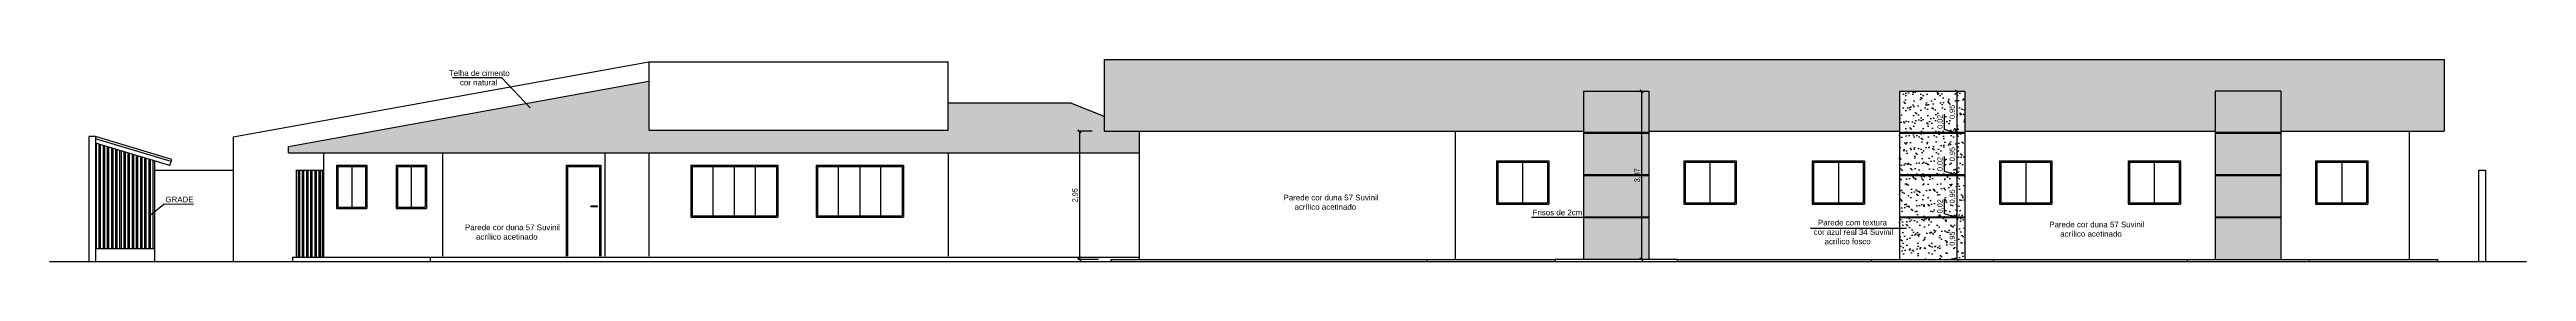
# Model space of a CAD drawing. Header units: millimetres. Extents: x 562 to 1062, y -27 to 300.
# Drawn here: x 1005.4 to 1062.2, y 214.5 to 219.2 of the extents above; entities that cross this region are included whole.
import ezdxf

# ---------------------------------------------------------------- set-up
doc = ezdxf.new("R2010")
doc.units = ezdxf.units.MM
doc.header["$LTSCALE"] = 0.04
doc.linetypes.add('ACAD_ISO03W100', pattern=[30, 12, -18])
for name, color, linetype in [('01', 1, 'Continuous'), ('02', 2, 'Continuous'), ('03', 3, 'Continuous'), ('05', 5, 'Continuous'), ('2', 2, 'Continuous'), ('BAN', 11, 'Continuous'), ('CALCADA', 4, 'Continuous'), ('TRACEJADO', 7, 'ACAD_ISO03W100')]:
    doc.layers.add(name, color=color, linetype=linetype)
doc.styles.get("Standard").update_dxf_attribs({"font": 'arial.ttf'})
doc.dimstyles.new('ISO-25', dxfattribs={"dimscale": 0.03, "dimtxt": 4, "dimasz": 2.5, "dimexe": 1.25, "dimexo": 0.625, "dimtad": 1, "dimtxsty": 'Standard', "dimblk": 'OBLIQUE', "dimcen": 2.5, "dimadec": 3, "dimazin": 0, "dimtfac": 1, "dimtmove": 0, "dimatfit": 3, "dimldrblk": 'OBLIQUE', "dimfxl": 1, "dimarcsym": 0})
pattern_1 = [(125.2176, (0.276, -12.918013), (2.10000034906, -2.99999974996), [0.0624261, -6.1801698]), (160.71, (0.24, -12.867013), (5.10000155527, -1.7999959482), [0.0635688, -6.2933172]), (199.29, (0.18, -12.846013), (-5.10000155527, -1.7999959482), [0.0635688, -6.2933172]), (234.7824, (0.12, -12.867013), (-2.10000034906, -2.99999974996), [0.0624261, -6.1801698]), (270, (0.084, -12.918), (0.3, -0.3), [0.03, -0.27]), (90, (0.276, -12.948), (-0.3, 0.3), [0.03, -0.27]), (0, (0.276, -12.924), (0.3, 0.3), [0.024, -0.276]), (0, (0.276, -12.948), (0.3, 0.3), [0.024, -0.276]), (125.5377, (0.3, -12.909013), (-0.9000004721, 1.1999994744), [0.077421, -2.5032768]), (162.2553, (0.255, -12.846013), (-6.59999886937, 2.10000322881), [0.0787464, -7.7958963]), (197.7447, (0.18, -12.822013), (6.59999886937, 2.10000322881), [0.0787464, -7.7958963]), (234.4623, (0.105, -12.846013), (0.9000004721, 1.1999994744), [0.077421, -2.5032768]), (270, (0.06, -12.909), (0.3, -0.3), [0.015, -0.285]), (90, (0.3, -12.924), (-0.3, 0.3), [0.015, -0.285]), (0, (0, -12.924), (0.3, 0.3), [0.06, -0.24]), (0, (0, -12.948), (0.3, 0.3), [0.084, -0.216]), (84.8056, (0.06, -12.912013), (-0.2999985674, -3.000000201), [0.2650887, -3.0485196]), (95.1944, (0.3, -12.912013), (-0.2999985674, 3.000000201), [0.2650887, -3.0485196])]
pattern_2 = [(37.5, (0, -12.94801), (-0.008000156, 0.24470662), [0, -0.19304, 0, -0.2159, 0, -0.206375]), (7.5, (0, -12.948), (0.22476164, 0.35841255), [0, -0.10414, 0, -0.17399, 0, -0.066675]), (327.5, (-0.1562, -12.94801), (0.395496185, 0.000718592), [0, -0.0635, 0, -0.2286, 0, -0.29845]), (317.5, (-0.1562, -12.948), (0.38177823, 0.11146466), [0, -0.03175, 0, -0.14986, 0, -0.17145])]

# ---------------------------------------------------------------- blocks, each defined once
blk = doc.blocks.new('_Oblique')
at = {"layer": 'TRACEJADO', "color": 0, "lineweight": -2}
blk.add_line((-0.5, -0.5), (0.5, 0.5), dxfattribs=at)
blk = doc.blocks.new('*D457')
at = {"layer": 'BAN', "color": 0}
for p, q in [((1029.294, 217.529), (1028.966, 217.529)), ((1029.003, 217.529), (1029.003, 214.579)), ((1029.444, 214.579), (1028.966, 214.579))]:
    blk.add_line(p, q, dxfattribs=at)
at = {"layer": 'Defpoints', "color": 0}
for p in [(1029.313, 217.529), (1029.003, 214.579), (1029.463, 214.579)]:
    blk.add_point(p, dxfattribs=at)
at = {"layer": 'BAN', "color": 0, "xscale": 0.075, "yscale": 0.075, "zscale": 0.075}
for p, rotation in [((1029.003, 217.529), 90), ((1029.003, 214.579), 270)]:
    blk.add_blockref('_Oblique', p, dxfattribs=dict(at, rotation=rotation))
at = {"layer": 'BAN', "color": 0, "insert": (1028.913, 216.054), "char_height": 0.12, "attachment_point": 5, "rotation": 90}
blk.add_mtext('2,95', dxfattribs=at)
blk = doc.blocks.new('*D458')
at = {"layer": 'BAN', "color": 0}
for p, q in [((1041.884, 218.449), (1041.865, 218.449)), ((1041.902, 218.449), (1041.902, 214.579)), ((1041.884, 214.579), (1041.865, 214.579))]:
    blk.add_line(p, q, dxfattribs=at)
at = {"layer": 'Defpoints', "color": 0}
for p in [(1041.902, 218.449), (1041.902, 214.579), (1041.902, 214.579)]:
    blk.add_point(p, dxfattribs=at)
at = {"layer": 'BAN', "color": 0, "xscale": 0.075, "yscale": 0.075, "zscale": 0.075}
for p, rotation in [((1041.902, 218.449), 90), ((1041.902, 214.579), 270)]:
    blk.add_blockref('_Oblique', p, dxfattribs=dict(at, rotation=rotation))
at = {"layer": 'BAN', "color": 0, "insert": (1041.812, 216.514), "char_height": 0.12, "attachment_point": 5, "rotation": 90}
blk.add_mtext('3,87', dxfattribs=at)
blk = doc.blocks.new('*D479')
at = {"layer": 'BAN', "color": 0, "lineweight": -2}
for p, q in [((1049.119, 218.449), (1049.1, 218.449)), ((1049.137, 218.449), (1049.137, 217.497)), ((1049.119, 217.497), (1049.1, 217.497))]:
    blk.add_line(p, q, dxfattribs=at)
at = {"layer": 'Defpoints', "color": 0}
for p in [(1049.137, 218.449), (1049.137, 217.497), (1049.137, 217.497)]:
    blk.add_point(p, dxfattribs=at)
at = {"layer": 'BAN', "color": 0, "lineweight": -2, "xscale": 0.075, "yscale": 0.075, "zscale": 0.075}
for p, rotation in [((1049.137, 218.449), 90), ((1049.137, 217.497), 270)]:
    blk.add_blockref('_Oblique', p, dxfattribs=dict(at, rotation=rotation))
at = {"layer": 'BAN', "color": 0, "insert": (1049.046, 217.973), "char_height": 0.12, "attachment_point": 5, "rotation": 90}
blk.add_mtext('0,95', dxfattribs=at)
blk = doc.blocks.new('*D480')
at = {"layer": 'BAN', "color": 0}
for p, q in [((1048.855, 217.572), (1048.855, 217.92)), ((1049.137, 217.487), (1048.855, 217.572)), ((1049.119, 217.497), (1049.1, 217.497)), ((1049.119, 217.477), (1049.1, 217.477)), ((1049.137, 217.497), (1049.137, 217.572)), ((1049.137, 217.497), (1049.137, 217.477)), ((1049.137, 217.497), (1049.137, 217.477)), ((1049.137, 217.477), (1049.137, 217.402))]:
    blk.add_line(p, q, dxfattribs=at)
at = {"layer": 'Defpoints', "color": 0}
for p in [(1049.137, 217.497), (1049.137, 217.477), (1049.137, 217.477)]:
    blk.add_point(p, dxfattribs=at)
at = {"layer": 'BAN', "color": 0, "xscale": 0.075, "yscale": 0.075, "zscale": 0.075}
for p, rotation in [((1049.137, 217.497), 270), ((1049.137, 217.477), 90)]:
    blk.add_blockref('_Oblique', p, dxfattribs=dict(at, rotation=rotation))
at = {"layer": 'BAN', "color": 0, "insert": (1048.764, 217.746), "char_height": 0.12, "attachment_point": 5, "rotation": 90}
blk.add_mtext('0,02', dxfattribs=at)
blk = doc.blocks.new('*D481')
at = {"layer": 'BAN', "color": 0}
for p, q in [((1049.119, 217.477), (1049.1, 217.477)), ((1049.137, 217.477), (1049.137, 216.524)), ((1049.119, 216.524), (1049.1, 216.524))]:
    blk.add_line(p, q, dxfattribs=at)
at = {"layer": 'Defpoints', "color": 0}
for p in [(1049.137, 217.477), (1049.137, 216.524), (1049.137, 216.524)]:
    blk.add_point(p, dxfattribs=at)
at = {"layer": 'BAN', "color": 0, "xscale": 0.075, "yscale": 0.075, "zscale": 0.075}
for p, rotation in [((1049.137, 217.477), 90), ((1049.137, 216.524), 270)]:
    blk.add_blockref('_Oblique', p, dxfattribs=dict(at, rotation=rotation))
at = {"layer": 'BAN', "color": 0, "insert": (1049.046, 217.001), "char_height": 0.12, "attachment_point": 5, "rotation": 90}
blk.add_mtext('0,95', dxfattribs=at)
blk = doc.blocks.new('*D482')
at = {"layer": 'BAN', "color": 0}
for p, q in [((1048.855, 216.599), (1048.855, 216.947)), ((1049.137, 216.514), (1048.855, 216.599)), ((1049.137, 216.524), (1049.137, 216.599)), ((1049.119, 216.524), (1049.1, 216.524)), ((1049.119, 216.504), (1049.1, 216.504)), ((1049.137, 216.524), (1049.137, 216.504)), ((1049.137, 216.524), (1049.137, 216.504)), ((1049.137, 216.504), (1049.137, 216.429))]:
    blk.add_line(p, q, dxfattribs=at)
at = {"layer": 'Defpoints', "color": 0}
for p in [(1049.137, 216.524), (1049.137, 216.504), (1049.137, 216.504)]:
    blk.add_point(p, dxfattribs=at)
at = {"layer": 'BAN', "color": 0, "xscale": 0.075, "yscale": 0.075, "zscale": 0.075}
for p, rotation in [((1049.137, 216.524), 270), ((1049.137, 216.504), 90)]:
    blk.add_blockref('_Oblique', p, dxfattribs=dict(at, rotation=rotation))
at = {"layer": 'BAN', "color": 0, "insert": (1048.764, 216.773), "char_height": 0.12, "attachment_point": 5, "rotation": 90}
blk.add_mtext('0,02', dxfattribs=at)
blk = doc.blocks.new('*D483')
at = {"layer": 'BAN', "color": 0}
for p, q in [((1049.119, 216.504), (1049.1, 216.504)), ((1049.137, 216.504), (1049.137, 215.552)), ((1049.119, 215.552), (1049.1, 215.552))]:
    blk.add_line(p, q, dxfattribs=at)
at = {"layer": 'Defpoints', "color": 0}
for p in [(1049.137, 216.504), (1049.137, 215.552), (1049.137, 215.552)]:
    blk.add_point(p, dxfattribs=at)
at = {"layer": 'BAN', "color": 0, "xscale": 0.075, "yscale": 0.075, "zscale": 0.075}
for p, rotation in [((1049.137, 216.504), 90), ((1049.137, 215.552), 270)]:
    blk.add_blockref('_Oblique', p, dxfattribs=dict(at, rotation=rotation))
at = {"layer": 'BAN', "color": 0, "insert": (1049.046, 216.028), "char_height": 0.12, "attachment_point": 5, "rotation": 90}
blk.add_mtext('0,95', dxfattribs=at)
blk = doc.blocks.new('*D484')
at = {"layer": 'BAN', "color": 0}
for p, q in [((1048.855, 215.627), (1048.855, 215.975)), ((1049.137, 215.542), (1048.855, 215.627)), ((1049.119, 215.552), (1049.1, 215.552)), ((1049.119, 215.532), (1049.1, 215.532)), ((1049.137, 215.552), (1049.137, 215.627)), ((1049.137, 215.552), (1049.137, 215.532)), ((1049.137, 215.552), (1049.137, 215.532)), ((1049.137, 215.532), (1049.137, 215.457))]:
    blk.add_line(p, q, dxfattribs=at)
at = {"layer": 'Defpoints', "color": 0}
for p in [(1049.137, 215.552), (1049.137, 215.532), (1049.137, 215.532)]:
    blk.add_point(p, dxfattribs=at)
at = {"layer": 'BAN', "color": 0, "xscale": 0.075, "yscale": 0.075, "zscale": 0.075}
for p, rotation in [((1049.137, 215.552), 270), ((1049.137, 215.532), 90)]:
    blk.add_blockref('_Oblique', p, dxfattribs=dict(at, rotation=rotation))
at = {"layer": 'BAN', "color": 0, "insert": (1048.764, 215.801), "char_height": 0.12, "attachment_point": 5, "rotation": 90}
blk.add_mtext('0,02', dxfattribs=at)
blk = doc.blocks.new('*D485')
at = {"layer": 'BAN', "color": 0}
for p, q in [((1049.119, 215.532), (1049.1, 215.532)), ((1049.137, 215.532), (1049.137, 214.579)), ((1049.119, 214.579), (1049.1, 214.579))]:
    blk.add_line(p, q, dxfattribs=at)
at = {"layer": 'Defpoints', "color": 0}
for p in [(1049.137, 215.532), (1049.137, 214.579), (1049.137, 214.579)]:
    blk.add_point(p, dxfattribs=at)
at = {"layer": 'BAN', "color": 0, "xscale": 0.075, "yscale": 0.075, "zscale": 0.075}
for p, rotation in [((1049.137, 215.532), 90), ((1049.137, 214.579), 270)]:
    blk.add_blockref('_Oblique', p, dxfattribs=dict(at, rotation=rotation))
at = {"layer": 'BAN', "color": 0, "insert": (1049.046, 215.056), "char_height": 0.12, "attachment_point": 5, "rotation": 90}
blk.add_mtext('0,95', dxfattribs=at)

msp = doc.modelspace()

# ---------------------------------------------------------------- hatches: boundary and pattern name
at = {"layer": '01'}
h = msp.add_hatch(dxfattribs=at)
h.set_pattern_fill('TELHA2', color=256, scale=0.3, style=0)
h.set_pattern_definition(pattern_1)
h.paths.add_polyline_path([(1019.118, 217.549), (1019.118, 218.679), (1010.851, 217.179), (1010.851, 217.029), (1030.373, 217.029), (1030.373, 217.529), (1029.573, 217.529), (1029.573, 217.864), (1028.792, 218.179), (1025.992, 218.179), (1025.992, 217.549)])
h = msp.add_hatch(dxfattribs=at)
h.set_pattern_fill('ANSI32', color=256, scale=0.01, angle=45, style=0)
h.paths.add_polyline_path([(1006.423, 214.829), (1007.773, 214.829), (1007.773, 216.844), (1006.423, 217.253)])
h = msp.add_hatch(dxfattribs=at)
h.set_pattern_fill('ANSI32', color=256, scale=0.01, angle=45, style=0)
h.set_pattern_definition([(90, (0, -32.84601), (-0.09525, 7e-18), []), (90, (0.03175, -32.81426), (-0.09525, 7e-18), [])])
h.paths.add_polyline_path([(1011.625, 216.629), (1011.03, 216.629), (1011.03, 214.629), (1011.625, 214.629)])
at = {"layer": '03'}
h = msp.add_hatch(dxfattribs=at)
h.set_pattern_fill('TELHA2', color=256, scale=0.3, style=0)
h.set_pattern_definition(pattern_1)
h.paths.add_polyline_path([(1047.823, 217.529), (1047.823, 218.449), (1049.323, 218.449), (1049.323, 217.529), (1055.073, 217.529), (1055.073, 218.449), (1056.573, 218.449), (1056.573, 217.529), (1060.323, 217.529), (1060.323, 219.179), (1029.573, 219.179), (1029.573, 217.529), (1040.573, 217.529), (1040.573, 218.449), (1042.073, 218.449), (1042.073, 217.529)])
h = msp.add_hatch(dxfattribs=at)
h.set_pattern_fill('AR-SAND', color=256, scale=0.005, style=0)
h.set_pattern_definition(pattern_2)
h.paths.add_polyline_path([(1042.073, 217.497), (1042.073, 218.449), (1040.573, 218.449), (1040.573, 217.497)])
h.paths.add_polyline_path([(1040.573, 217.477), (1040.573, 216.524), (1042.073, 216.524), (1042.073, 217.477)])
h.paths.add_polyline_path([(1040.573, 216.504), (1040.573, 215.552), (1042.073, 215.552), (1042.073, 216.504)])
h.paths.add_polyline_path([(1040.573, 215.532), (1040.573, 214.579), (1042.073, 214.579), (1042.073, 215.532)])
h.paths.add_polyline_path([(1056.573, 217.497), (1056.573, 218.449), (1055.073, 218.449), (1055.073, 217.497)])
h.paths.add_polyline_path([(1056.573, 216.524), (1056.573, 217.477), (1055.073, 217.477), (1055.073, 216.524)])
h.paths.add_polyline_path([(1056.573, 215.552), (1056.573, 216.504), (1055.073, 216.504), (1055.073, 215.552)])
h.paths.add_polyline_path([(1055.073, 215.532), (1055.073, 214.579), (1056.573, 214.579), (1056.573, 215.532)])
h.paths.add_polyline_path([(1041.709, 216.329), (1041.709, 216.7), (1041.914, 216.7), (1041.914, 216.329)], flags=9)
h = msp.add_hatch(dxfattribs=at)
h.set_pattern_fill('AR-SAND', color=256, scale=0.005, style=0)
h.set_pattern_definition(pattern_2)
h.paths.add_polyline_path([(1047.823, 217.497), (1049.323, 217.497), (1049.323, 218.449), (1047.823, 218.449)])
h.paths.add_polyline_path([(1047.823, 216.524), (1049.323, 216.524), (1049.323, 217.477), (1047.823, 217.477)])
h.paths.add_polyline_path([(1047.823, 215.552), (1049.323, 215.552), (1049.323, 216.504), (1047.823, 216.504)])
h.paths.add_polyline_path([(1047.823, 215.532), (1047.823, 214.579), (1049.323, 214.579), (1049.323, 215.532)])
h.paths.add_polyline_path([(1048.944, 217.787), (1048.944, 218.16), (1049.149, 218.16), (1049.149, 217.787)], flags=24)
h.paths.add_polyline_path([(1048.662, 217.56), (1048.662, 217.931), (1048.867, 217.931), (1048.867, 217.56)], flags=24)
h.paths.add_polyline_path([(1048.944, 216.814), (1048.944, 217.187), (1049.149, 217.187), (1049.149, 216.814)], flags=24)
h.paths.add_polyline_path([(1048.662, 216.588), (1048.662, 216.958), (1048.867, 216.958), (1048.867, 216.588)], flags=24)
h.paths.add_polyline_path([(1048.944, 215.842), (1048.944, 216.215), (1049.149, 216.215), (1049.149, 215.842)], flags=24)
h.paths.add_polyline_path([(1048.662, 215.615), (1048.662, 215.986), (1048.867, 215.986), (1048.867, 215.615)], flags=24)
h.paths.add_polyline_path([(1048.944, 214.869), (1048.944, 215.242), (1049.149, 215.242), (1049.149, 214.869)], flags=24)

# ---------------------------------------------------------------- linework, layer by layer
at = {"layer": '01'}
for p, q in [((1009.581, 217.399), (1019.118, 219.129)), ((1019.118, 219.129), (1019.118, 217.549)), ((1019.118, 219.129), (1025.992, 219.129)), ((1025.992, 217.549), (1025.992, 219.129)), ((1010.851, 217.179), (1019.118, 218.679)), ((1025.992, 218.179), (1028.792, 218.179)), ((1029.573, 217.864), (1028.792, 218.179)), ((1008.173, 216.879), (1006.423, 217.409)), ((1008.158, 216.832), (1006.423, 217.357)), ((1008.129, 216.736), (1006.423, 217.253)), ((1009.581, 217.399), (1009.581, 214.529)), ((1010.851, 217.029), (1010.851, 217.179)), ((1019.118, 217.549), (1025.992, 217.549)), ((1007.773, 216.844), (1007.773, 214.529)), ((1007.773, 216.629), (1009.581, 216.629)), ((1008.129, 216.736), (1008.173, 216.879)), ((1010.851, 217.029), (1030.373, 217.029)), ((1011.03, 216.629), (1011.03, 214.629)), ((1011.03, 216.629), (1011.651, 216.629)), ((1011.625, 216.629), (1011.625, 214.629)), ((1011.651, 217.029), (1011.651, 214.629)), ((1011.953, 216.749), (1011.953, 215.749)), ((1011.953, 216.749), (1012.649, 216.749)), ((1011.983, 216.719), (1012.619, 216.719)), ((1011.983, 216.719), (1011.983, 215.779)), ((1012.301, 216.719), (1012.301, 215.779)), ((1012.619, 216.719), (1012.619, 215.779)), ((1012.649, 216.749), (1012.649, 215.749)), ((1013.321, 216.749), (1013.321, 215.749)), ((1013.321, 216.749), (1014.017, 216.749)), ((1013.351, 216.719), (1013.351, 215.779)), ((1013.351, 216.719), (1013.987, 216.719)), ((1013.669, 216.719), (1013.669, 215.779)), ((1013.987, 216.719), (1013.987, 215.779)), ((1014.017, 216.749), (1014.017, 215.749)), ((1014.388, 217.029), (1014.388, 214.649)), ((1017.223, 216.749), (1018.02, 216.749)), ((1017.223, 216.749), (1017.223, 214.649)), ((1017.253, 216.719), (1017.99, 216.719)), ((1017.253, 216.719), (1017.253, 214.649)), ((1017.99, 216.719), (1017.99, 214.649)), ((1018.02, 216.749), (1018.02, 214.649)), ((1018.109, 217.029), (1018.109, 214.649)), ((1019.118, 217.029), (1019.118, 214.649)), ((1020.082, 216.749), (1020.082, 215.549)), ((1020.082, 216.749), (1022.082, 216.749)), ((1020.112, 216.719), (1020.112, 215.579)), ((1020.112, 216.719), (1022.052, 216.719)), ((1020.597, 215.579), (1020.597, 216.719)), ((1021.082, 216.719), (1021.082, 215.579)), ((1021.567, 215.579), (1021.567, 216.719)), ((1022.052, 216.719), (1022.052, 215.579)), ((1022.082, 216.749), (1022.082, 215.549)), ((1022.962, 216.749), (1024.962, 216.749)), ((1022.962, 216.749), (1022.962, 215.549)), ((1022.992, 216.719), (1024.932, 216.719)), ((1022.992, 216.719), (1022.992, 215.579)), ((1023.477, 215.579), (1023.477, 216.719)), ((1023.962, 216.719), (1023.962, 215.579)), ((1024.447, 215.579), (1024.447, 216.719)), ((1024.932, 216.719), (1024.932, 215.579)), ((1024.962, 216.749), (1024.962, 215.549)), ((1025.992, 217.029), (1025.992, 214.649)), ((1011.953, 215.749), (1012.649, 215.749)), ((1011.983, 215.779), (1012.619, 215.779)), ((1013.321, 215.749), (1014.017, 215.749)), ((1013.351, 215.779), (1013.987, 215.779)), ((1017.791, 215.789), (1017.791, 215.804)), ((1017.941, 215.804), (1017.791, 215.804)), ((1017.941, 215.789), (1017.791, 215.789)), ((1017.941, 215.789), (1017.941, 215.804)), ((1020.082, 215.549), (1022.082, 215.549)), ((1020.112, 215.579), (1021.082, 215.579)), ((1021.082, 215.579), (1022.052, 215.579)), ((1022.962, 215.549), (1024.962, 215.549)), ((1022.992, 215.579), (1024.932, 215.579)), ((1006.423, 214.829), (1007.773, 214.829)), ((1010.943, 214.629), (1030.373, 214.629)), ((1010.943, 214.629), (1010.943, 214.529)), ((1014.102, 214.629), (1014.102, 214.529))]:
    msp.add_line(p, q, dxfattribs=at)
at = {"layer": '02'}
for p, q in [((1015.747, 218.755), (1014.613, 218.755)), ((1016.398, 218.066), (1015.747, 218.755)), ((1030.373, 217.529), (1030.373, 214.579)), ((1007.682, 215.605), (1007.99, 215.846)), ((1008.67, 215.843), (1007.99, 215.846)), ((1040.625, 215.541), (1039.377, 215.541)), ((1045.785, 215.297), (1047.985, 215.297)), ((1029.723, 214.579), (1029.723, 214.529))]:
    msp.add_line(p, q, dxfattribs=at)
at = {"layer": '03'}
for p, q in [((1029.573, 219.179), (1060.323, 219.179)), ((1029.573, 219.179), (1029.573, 217.529)), ((1060.323, 219.179), (1060.323, 217.529)), ((1029.573, 217.529), (1040.573, 217.529)), ((1037.623, 217.529), (1037.623, 214.579)), ((1042.073, 217.497), (1040.573, 217.497)), ((1042.073, 217.477), (1040.573, 217.477)), ((1042.073, 217.529), (1047.823, 217.529)), ((1049.323, 217.529), (1055.073, 217.529)), ((1056.573, 217.529), (1060.323, 217.529)), ((1038.573, 216.849), (1038.573, 215.849)), ((1038.573, 216.849), (1039.773, 216.849)), ((1038.603, 216.819), (1039.743, 216.819)), ((1038.603, 216.819), (1038.603, 215.879)), ((1039.173, 216.819), (1039.173, 215.879)), ((1039.743, 216.819), (1039.743, 215.879)), ((1039.773, 216.849), (1039.773, 215.849)), ((1042.873, 216.849), (1042.873, 215.849)), ((1042.873, 216.849), (1044.073, 216.849)), ((1042.903, 216.819), (1044.043, 216.819)), ((1042.903, 216.819), (1042.903, 215.879)), ((1043.473, 216.819), (1043.473, 215.879)), ((1044.043, 216.819), (1044.043, 215.879)), ((1044.073, 216.849), (1044.073, 215.849)), ((1045.823, 216.849), (1045.823, 215.849)), ((1045.823, 216.849), (1047.023, 216.849)), ((1045.853, 216.819), (1046.993, 216.819)), ((1045.853, 216.819), (1045.853, 215.879)), ((1046.423, 216.819), (1046.423, 215.879)), ((1046.993, 216.819), (1046.993, 215.879)), ((1047.023, 216.849), (1047.023, 215.849)), ((1050.123, 216.849), (1050.123, 215.849)), ((1050.123, 216.849), (1051.323, 216.849)), ((1050.153, 216.819), (1051.293, 216.819)), ((1050.153, 216.819), (1050.153, 215.879)), ((1050.723, 216.819), (1050.723, 215.879)), ((1051.293, 216.819), (1051.293, 215.879)), ((1051.323, 216.849), (1051.323, 215.849)), ((1053.073, 216.849), (1053.073, 215.849)), ((1053.073, 216.849), (1054.273, 216.849)), ((1053.103, 216.819), (1053.103, 215.879)), ((1053.103, 216.819), (1054.243, 216.819)), ((1053.673, 216.819), (1053.673, 215.879)), ((1054.243, 216.819), (1054.243, 215.879)), ((1054.273, 216.849), (1054.273, 215.849)), ((1057.373, 216.849), (1057.373, 215.849)), ((1057.373, 216.849), (1058.573, 216.849)), ((1057.403, 216.819), (1058.543, 216.819)), ((1057.403, 216.819), (1057.403, 215.879)), ((1057.973, 216.819), (1057.973, 215.879)), ((1058.543, 216.819), (1058.543, 215.879)), ((1058.573, 216.849), (1058.573, 215.849)), ((1061.123, 216.629), (1061.273, 216.629)), ((1061.123, 214.529), (1061.123, 216.629)), ((1061.273, 216.629), (1061.273, 214.529)), ((1042.073, 216.524), (1040.573, 216.524)), ((1042.073, 216.504), (1040.573, 216.504)), ((1038.573, 215.849), (1039.773, 215.849)), ((1038.603, 215.879), (1039.743, 215.879)), ((1042.073, 215.552), (1040.573, 215.552)), ((1042.073, 215.532), (1040.573, 215.532)), ((1042.873, 215.849), (1044.073, 215.849)), ((1042.903, 215.879), (1044.043, 215.879)), ((1045.823, 215.849), (1047.023, 215.849)), ((1045.853, 215.879), (1046.993, 215.879)), ((1050.123, 215.849), (1051.323, 215.849)), ((1050.153, 215.879), (1051.293, 215.879)), ((1053.073, 215.849), (1054.273, 215.849)), ((1053.103, 215.879), (1054.243, 215.879)), ((1057.373, 215.849), (1058.573, 215.849)), ((1057.403, 215.879), (1058.543, 215.879)), ((1029.723, 214.579), (1039.923, 214.579)), ((1036.973, 214.579), (1036.973, 214.529)), ((1039.923, 214.579), (1039.923, 214.529)), ((1042.723, 214.579), (1047.173, 214.579)), ((1049.973, 214.579), (1054.423, 214.579)), ((1049.973, 214.579), (1049.973, 214.529)), ((1054.423, 214.579), (1054.423, 214.529))]:
    msp.add_line(p, q, dxfattribs=at)
at = {"layer": '05'}
for p, q in [((1006.423, 217.409), (1006.273, 217.409)), ((1006.273, 214.529), (1006.273, 217.409)), ((1006.423, 217.409), (1006.423, 214.529)), ((1005.367, 214.529), (1062.214, 214.529))]:
    msp.add_line(p, q, dxfattribs=at)
at = {"layer": '2'}
for p, q in [((1049.323, 217.497), (1047.823, 217.497)), ((1049.323, 217.477), (1047.823, 217.477)), ((1056.573, 217.497), (1055.073, 217.497)), ((1056.573, 217.477), (1055.073, 217.477)), ((1049.323, 216.524), (1047.823, 216.524)), ((1049.323, 216.504), (1047.823, 216.504)), ((1056.573, 216.524), (1055.073, 216.524)), ((1056.573, 216.504), (1055.073, 216.504)), ((1049.323, 215.552), (1047.823, 215.552)), ((1049.323, 215.532), (1047.823, 215.532)), ((1056.573, 215.552), (1055.073, 215.552)), ((1056.573, 215.532), (1055.073, 215.532))]:
    msp.add_line(p, q, dxfattribs=at)
at = {"layer": 'CALCADA'}
for p, q in [((1040.573, 218.449), (1042.073, 218.449)), ((1040.573, 218.449), (1040.573, 214.579)), ((1042.073, 218.449), (1042.073, 214.579)), ((1047.823, 218.449), (1049.323, 218.449)), ((1047.823, 218.449), (1047.823, 214.579)), ((1049.323, 218.449), (1049.323, 214.579)), ((1056.573, 218.449), (1055.073, 218.449)), ((1055.073, 218.449), (1055.073, 214.579)), ((1056.573, 218.449), (1056.573, 214.579)), ((1059.523, 217.529), (1059.523, 214.579)), ((1042.723, 214.579), (1039.923, 214.579)), ((1042.723, 214.579), (1042.723, 214.529)), ((1047.173, 214.579), (1049.973, 214.579)), ((1047.173, 214.579), (1047.173, 214.529)), ((1054.423, 214.579), (1057.223, 214.579)), ((1057.223, 214.579), (1057.223, 214.529)), ((1057.223, 214.579), (1060.173, 214.579)), ((1060.173, 214.579), (1060.173, 214.529))]:
    msp.add_line(p, q, dxfattribs=at)

# ---------------------------------------------------------------- texts
at = {"layer": '03', "char_height": 0.13, "attachment_point": 1}
for s, insert in [('Telha de cimento\\P     cor natural', (1014.533, 218.931)), ('GRADE', (1008.026, 216.022)), ('Parede cor duna 57 Suvinil\\P     acrílico acetinado', (1033.688, 216.066)), ('Frisos de 2cm', (1039.404, 215.723)), ('  Parede com textura\\Pcor azul real 34 Suvinil\\P     acrílico fosco', (1045.853, 215.489)), ('Parede cor duna 57 Suvinil\\P     acrílico acetinado', (1051.261, 215.446)), ('Parede cor duna 57 Suvinil\\P     acrílico acetinado', (1014.902, 215.38))]:
    msp.add_mtext(s, dxfattribs=dict(at, insert=insert))

# ---------------------------------------------------------------- dimensions: what is measured, and where the dimension line sits
at = {"layer": 'BAN'}
for base, p1, p2, picture, middle in [((1041.902, 214.579), (1041.902, 218.449), (1041.902, 214.579), '*D458', (1041.812, 216.514)), ((1049.137, 217.477), (1049.137, 217.497), (1049.137, 217.477), '*D480', (1048.764, 217.59)), ((1029.003, 214.579), (1029.313, 217.529), (1029.463, 214.579), '*D457', (1028.913, 216.054)), ((1049.137, 216.524), (1049.137, 217.477), (1049.137, 216.524), '*D481', (1049.046, 217.001)), ((1049.137, 216.504), (1049.137, 216.524), (1049.137, 216.504), '*D482', (1048.764, 216.618)), ((1049.137, 215.552), (1049.137, 216.504), (1049.137, 215.552), '*D483', (1049.046, 216.028)), ((1049.137, 215.532), (1049.137, 215.552), (1049.137, 215.532), '*D484', (1048.764, 215.645)), ((1049.137, 214.579), (1049.137, 215.532), (1049.137, 214.579), '*D485', (1049.046, 215.056))]:
    dim = msp.add_linear_dim(base=base, p1=p1, p2=p2, angle=90, dimstyle='ISO-25', override={"dimtmove": 1}, dxfattribs=at)
    dim.commit()
    dim.dimension.update_dxf_attribs({"geometry": picture, "text_midpoint": middle})
dim = msp.add_linear_dim(base=(1049.137, 217.497), p1=(1049.137, 218.449), p2=(1049.137, 217.497), angle=90, dimstyle='ISO-25', dxfattribs=at)
dim.commit()
dim.dimension.update_dxf_attribs({"geometry": '*D479', "text_midpoint": (1049.046, 217.973)})

doc.saveas('drawing.dxf')
